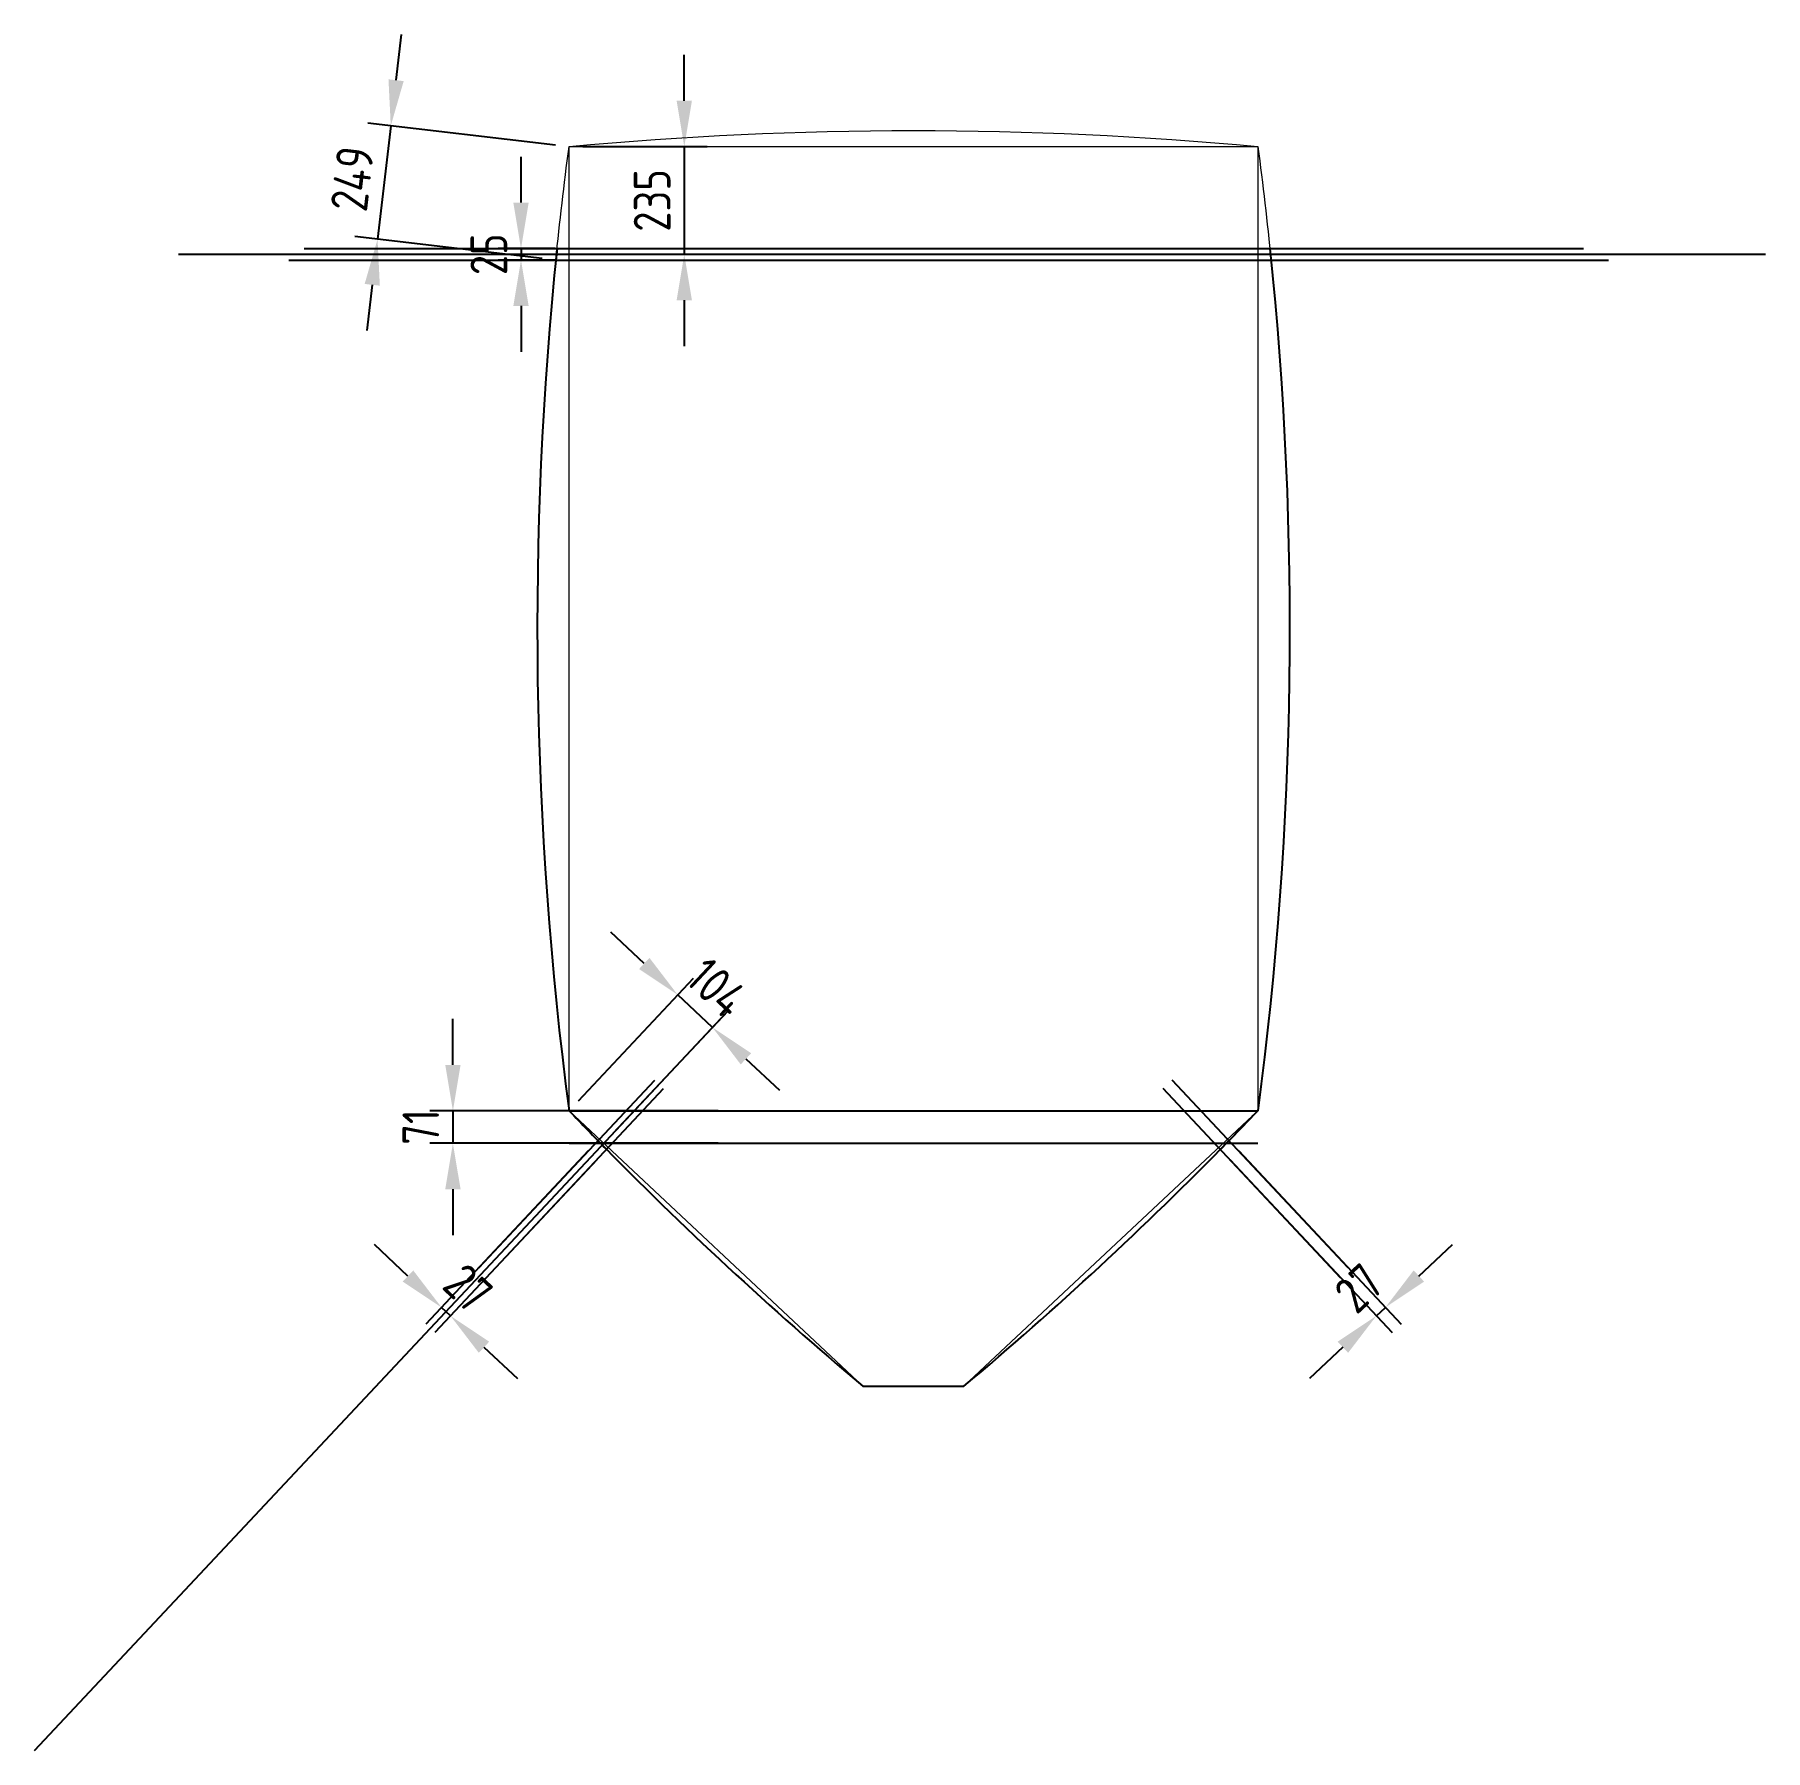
# Model space of a CAD drawing. Extents: x 371029 to 421942, y -92832 to -63356.
# Drawn here: x 409595 to 413364, y -89069 to -85332 of the extents above; entities that cross this region are included whole.
import ezdxf

# ---------------------------------------------------------------- set-up
doc = ezdxf.new("R2010")
doc.units = 0
doc.header["$LTSCALE"] = 600
doc.header["$MEASUREMENT"] = 0
doc.layers.get('0').update_dxf_attribs({"color": 250, "linetype": 'CONTINUOUS', "lineweight": 0})
doc.layers.get('Defpoints').update_dxf_attribs({"linetype": 'CONTINUOUS'})
doc.styles.add('GOST 2.304', font='CS_Gost2304.shx')
doc.styles.add('MONARCH0', font='monarch0.shx', dxfattribs={"width": 0.77})
doc.dimstyles.get("Standard").update_dxf_attribs({"dimtxt": 3, "dimasz": 3, "dimexe": 2.5, "dimexo": 2.5, "dimgap": 1.5, "dimtad": 0, "dimtih": 1, "dimtoh": 1, "dimdec": 0, "dimzin": 0, "dimdsep": 46, "dimtxsty": 'MONARCH0', "dimcen": -3, "dimdle": 1.25, "dimadec": 0, "dimazin": 0, "dimtfac": 0.75, "dimtdec": 0, "dimtofl": 0, "dimtmove": 2, "dimatfit": 3, "dimfxl": 1, "dimtvp": 1.5, "dimtolj": 1, "dimtzin": 0, "dimarcsym": 0})

msp = doc.modelspace()

# ---------------------------------------------------------------- blocks, each defined once
blk = doc.blocks.new('*D51')
at = {"color": 0, "lineweight": -2, "ltscale": 0.3, "transparency": 16777216}
for p, q in [((410653.8, -85697.8), (410653.8, -85597.8)), ((410728.5, -85797.8), (410603.8, -85797.8)), ((410728.5, -85822.8), (410603.8, -85822.8)), ((410653.8, -85797.8), (410653.8, -85822.8)), ((410653.8, -85922.8), (410653.8, -86022.8))]:
    blk.add_line(p, q, dxfattribs=at)
at = {"color": 0, "lineweight": -3, "ltscale": 0.3, "transparency": 16777216}
for points in [[(410637.1, -85697.8), (410670.5, -85697.8), (410653.8, -85797.8)], [(410637.1, -85922.8), (410670.5, -85922.8), (410653.8, -85822.8)]]:
    blk.add_solid(points, dxfattribs=at)
at = {"layer": 'Defpoints', "color": 0, "lineweight": -3, "ltscale": 0.3, "transparency": 16777216}
for p in [(410653.8, -85822.8), (410758.5, -85797.8), (410758.5, -85822.8)]:
    blk.add_point(p, dxfattribs=at)
at = {"color": 0, "lineweight": -3, "ltscale": 0.3, "transparency": 16777216, "insert": (410583.8, -85810.3), "char_height": 80, "attachment_point": 5, "rotation": 90, "style": 'GOST 2.304'}
blk.add_mtext('\\A1;25', dxfattribs=at)
blk = doc.blocks.new('*D53')
at = {"color": 0, "lineweight": -2, "ltscale": 0.3, "transparency": 16777216}
for p, q in [((410800, -87763.4), (410446.5, -88140.5)), ((410819.6, -87781.9), (410466.1, -88158.9)), ((410407.7, -88035.7), (410334.8, -87967.3)), ((410500.3, -88122.5), (410480.7, -88104.1)), ((410573.2, -88190.9), (410646.2, -88259.2))]:
    blk.add_line(p, q, dxfattribs=at)
at = {"color": 0, "lineweight": -3, "ltscale": 0.3, "transparency": 16777216}
for points in [[(410419.1, -88023.5), (410396.3, -88047.8), (410480.7, -88104.1)], [(410584.6, -88178.7), (410561.9, -88203), (410500.3, -88122.5)]]:
    blk.add_solid(points, dxfattribs=at)
at = {"layer": 'Defpoints', "color": 0, "lineweight": -3, "ltscale": 0.3, "transparency": 16777216}
for p in [(410820.5, -87741.6), (410840.1, -87760), (410480.7, -88104.1)]:
    blk.add_point(p, dxfattribs=at)
at = {"color": 0, "lineweight": -3, "ltscale": 0.3, "transparency": 16777216, "insert": (410538.4, -88062.2), "char_height": 80, "attachment_point": 5, "rotation": 316.8476, "style": 'GOST 2.304'}
blk.add_mtext('\\A1;27', dxfattribs=at)
blk = doc.blocks.new('*D54')
at = {"color": 0, "lineweight": -2, "ltscale": 0.3, "transparency": 16777216}
for p, q in [((412197.3, -87781.9), (412550.8, -88158.9)), ((412216.9, -87763.4), (412570.5, -88140.5)), ((412609.2, -88035.7), (412682.2, -87967.3)), ((412516.6, -88122.5), (412536.3, -88104.1)), ((412443.7, -88190.9), (412370.7, -88259.2))]:
    blk.add_line(p, q, dxfattribs=at)
at = {"color": 0, "lineweight": -3, "ltscale": 0.3, "transparency": 16777216}
for points in [[(412597.8, -88023.5), (412620.6, -88047.8), (412536.3, -88104.1)], [(412432.3, -88178.7), (412455.1, -88203), (412516.6, -88122.5)]]:
    blk.add_solid(points, dxfattribs=at)
at = {"layer": 'Defpoints', "color": 0, "lineweight": -3, "ltscale": 0.3, "transparency": 16777216}
for p in [(412196.4, -87741.6), (412176.8, -87760), (412536.3, -88104.1)]:
    blk.add_point(p, dxfattribs=at)
at = {"color": 0, "lineweight": -3, "ltscale": 0.3, "transparency": 16777216, "insert": (412478.6, -88062.2), "char_height": 80, "attachment_point": 5, "rotation": 43.1524, "style": 'GOST 2.304'}
blk.add_mtext('\\A1;27', dxfattribs=at)
blk = doc.blocks.new('*D62')
at = {"color": 0, "lineweight": -2, "ltscale": 0.3, "transparency": 16777216}
for p, q in [((410381.8, -85431.2), (410393.4, -85331.8)), ((410728.7, -85572.3), (410320.5, -85524.7)), ((410370.2, -85530.5), (410341.4, -85777.5)), ((410699.9, -85819.3), (410291.7, -85771.7)), ((410329.8, -85876.8), (410318.2, -85976.1))]:
    blk.add_line(p, q, dxfattribs=at)
at = {"color": 0, "lineweight": -3, "ltscale": 0.3, "transparency": 16777216}
for points in [[(410365.2, -85429.2), (410398.3, -85433.1), (410370.2, -85530.5)], [(410313.3, -85874.9), (410346.4, -85878.7), (410341.4, -85777.5)]]:
    blk.add_solid(points, dxfattribs=at)
at = {"layer": 'Defpoints', "color": 0, "lineweight": -3, "ltscale": 0.3, "transparency": 16777216}
for p in [(410758.5, -85575.8), (410341.4, -85777.5), (410729.7, -85822.8)]:
    blk.add_point(p, dxfattribs=at)
at = {"color": 0, "lineweight": -3, "ltscale": 0.3, "transparency": 16777216, "insert": (410286.3, -85645.9), "char_height": 80, "attachment_point": 5, "rotation": 83.3487, "style": 'GOST 2.304'}
blk.add_mtext('\\A1;249', dxfattribs=at)
blk = doc.blocks.new('*D63')
at = {"color": 0, "lineweight": -2, "ltscale": 0.3, "transparency": 16777216}
for p, q in [((411009.4, -85475.8), (411009.4, -85375.8)), ((410788.5, -85575.8), (411059.4, -85575.8)), ((411009.4, -85575.8), (411009.4, -85810.3)), ((410788.5, -85810.3), (411059.4, -85810.3)), ((411009.4, -85910.3), (411009.4, -86010.3))]:
    blk.add_line(p, q, dxfattribs=at)
at = {"color": 0, "lineweight": -3, "ltscale": 0.3, "transparency": 16777216}
for points in [[(410992.7, -85475.8), (411026, -85475.8), (411009.4, -85575.8)], [(410992.7, -85910.3), (411026, -85910.3), (411009.4, -85810.3)]]:
    blk.add_solid(points, dxfattribs=at)
at = {"layer": 'Defpoints', "color": 0, "lineweight": -3, "ltscale": 0.3, "transparency": 16777216}
for p in [(410758.5, -85575.8), (410758.5, -85810.3), (411009.4, -85810.3)]:
    blk.add_point(p, dxfattribs=at)
at = {"color": 0, "lineweight": -3, "ltscale": 0.3, "transparency": 16777216, "insert": (410939.4, -85693), "char_height": 80, "attachment_point": 5, "rotation": 90, "style": 'GOST 2.304'}
blk.add_mtext('\\A1;235', dxfattribs=at)
blk = doc.blocks.new('*D64')
at = {"color": 0, "lineweight": -2, "ltscale": 0.3, "transparency": 16777216}
for p, q in [((410922.2, -87354.9), (410849.2, -87286.6)), ((410779, -87653.9), (411029.3, -87386.9)), ((411070.8, -87494.3), (410995.1, -87423.3)), ((410854.6, -87724.8), (411105, -87457.8)), ((411143.7, -87562.7), (411216.7, -87631.1))]:
    blk.add_line(p, q, dxfattribs=at)
at = {"color": 0, "lineweight": -3, "ltscale": 0.3, "transparency": 16777216}
for points in [[(410933.6, -87342.8), (410910.8, -87367.1), (410995.1, -87423.3)], [(411155.1, -87550.5), (411132.3, -87574.8), (411070.8, -87494.3)]]:
    blk.add_solid(points, dxfattribs=at)
at = {"layer": 'Defpoints', "color": 0, "lineweight": -3, "ltscale": 0.3, "transparency": 16777216}
for p in [(410995.1, -87423.3), (410758.5, -87675.8), (410834.1, -87746.7)]:
    blk.add_point(p, dxfattribs=at)
at = {"color": 0, "lineweight": -3, "ltscale": 0.3, "transparency": 16777216, "insert": (411080.8, -87407.7), "char_height": 80, "attachment_point": 5, "rotation": 316.8476, "style": 'GOST 2.304'}
blk.add_mtext('\\A1;104', dxfattribs=at)
blk = doc.blocks.new('*D65')
at = {"color": 0, "lineweight": -2, "ltscale": 0.3, "transparency": 16777216}
for p, q in [((410505.5, -87575.8), (410505.5, -87475.8)), ((411082.9, -87675.8), (410455.5, -87675.8)), ((410505.5, -87675.8), (410505.5, -87746.7)), ((411082.9, -87746.7), (410455.5, -87746.7)), ((410505.5, -87846.7), (410505.5, -87946.7))]:
    blk.add_line(p, q, dxfattribs=at)
at = {"color": 0, "lineweight": -3, "ltscale": 0.3, "transparency": 16777216}
for points in [[(410488.8, -87575.8), (410522.2, -87575.8), (410505.5, -87675.8)], [(410488.8, -87846.7), (410522.2, -87846.7), (410505.5, -87746.7)]]:
    blk.add_solid(points, dxfattribs=at)
at = {"layer": 'Defpoints', "color": 0, "lineweight": -3, "ltscale": 0.3, "transparency": 16777216}
for p in [(411112.9, -87675.8), (410505.5, -87746.7), (411112.9, -87746.7)]:
    blk.add_point(p, dxfattribs=at)
at = {"color": 0, "lineweight": -3, "ltscale": 0.3, "transparency": 16777216, "insert": (410435.5, -87711.2), "char_height": 80, "attachment_point": 5, "rotation": 90, "style": 'GOST 2.304'}
blk.add_mtext('\\A1;71', dxfattribs=at)

# ---------------------------------------------------------------- dimensions: what is measured, and where the dimension line sits
at = {"lineweight": -3, "ltscale": 0.3}
for p1, p2, distance, picture, middle in [((410758.5, -85575.8), (410729.7, -85822.8), -390.9, '*D62', (410286.3, -85645.9)), ((410758.4629567, -85575.7598615), (410758.4629567, -85810.2598615), 250.9024593, '*D63', (410939.365416, -85693.0098615)), ((410758.5, -85797.8), (410758.5, -85822.8), -104.7, '*D51', (410583.8, -85810.3)), ((410834.1, -87746.7), (410758.5, -87675.8), -346, '*D64', (411080.8, -87407.7)), ((411112.9, -87675.8), (411112.9, -87746.7), -607.4, '*D65', (410435.5, -87711.2)), ((410840.1, -87760), (410820.5, -87741.6), 496.9, '*D53', (410538.4, -88062.2)), ((412176.8, -87760), (412196.4, -87741.6), -496.9, '*D54', (412478.6, -88062.2))]:
    dim = msp.add_aligned_dim(p1=p1, p2=p2, distance=distance, dimstyle='Standard', override={"dimscale": 100, "dimtxt": 0.8, "dimasz": 1, "dimexe": 0.5, "dimexo": 0.3, "dimgap": 0.3, "dimtad": 1, "dimtih": 0, "dimtoh": 0, "dimtxsty": 'GOST 2.304', "dimcen": 0.05, "dimdle": 0.2, "dimtfac": 1, "dimtix": 1, "dimtofl": 1, "dimtvp": 2.25}, dxfattribs=at)
    dim.commit()
    dim.dimension.update_dxf_attribs({"geometry": picture, "text_midpoint": middle})

# ---------------------------------------------------------------- linework, layer by layer
at = {"ltscale": 0.3}
for p, q in [((410758.5, -85575.8), (412258.5, -85575.8)), ((410758.5, -87675.8), (410758.5, -85575.8)), ((412258.5, -85575.8), (412258.5, -87675.8)), ((411398.5, -88275.8), (410758.5, -87675.8)), ((412258.5, -87675.8), (411618.5, -88275.8)), ((411618.5, -88275.8), (411398.5, -88275.8))]:
    msp.add_line(p, q, dxfattribs=at)
at = {"lineweight": -3, "ltscale": 0.3}
for p, q in [((409907.8, -85810.3), (413363.8, -85810.3)), ((410148, -85822.8), (413022.5, -85822.8)), ((410181.3, -85797.8), (412967.6, -85797.8)), ((409594.6, -89068.9), (411100.9, -87462.2)), ((410561.7, -88017.6), (410944.9, -87608.8)), ((410578.2, -88039.4), (410964.4, -87627.5)), ((412438.8, -88039.4), (412052.6, -87627.5)), ((412455.2, -88017.6), (412072, -87608.8)), ((410758.5, -87675.8), (412258.5, -87675.8)), ((410758.5, -87746.7), (412258.5, -87746.7))]:
    msp.add_line(p, q, dxfattribs=at)
at = {"color": 1, "ltscale": 0.3}
msp.add_lwpolyline([(410729.7, -85822.8, -0.007772), (410758.5, -85575.8, -0.046978), (412258.5, -85575.8, -0.007772), (412287.3, -85822.8)], format="xyb", dxfattribs=at)
at = {"color": 3, "lineweight": -3, "ltscale": 0.3}
for points in [[(410732.2, -85797.8, 0.058897), (410758.5, -87675.8, 0.003666), (410840.1, -87760)], [(412284.7, -85797.8, -0.058897), (412258.5, -87675.8, -0.003666), (412176.8, -87760)]]:
    msp.add_lwpolyline(points, format="xyb", dxfattribs=at)
at = {"color": 5, "lineweight": -3, "ltscale": 0.3}
msp.add_lwpolyline([(410821.3, -87740.7, 0.024608), (411398.5, -88275.8), (411618.5, -88275.8, 0.024608), (412195.6, -87740.7)], format="xyb", dxfattribs=at)

msp.set_redraw_order([(e.dxf.handle, doc.entitydb.next_handle()) for e in msp.query("TEXT MTEXT ATTDEF DIMENSION ARC_DIMENSION")])  # texts and dimensions are drawn at this point

doc.saveas('drawing.dxf')
